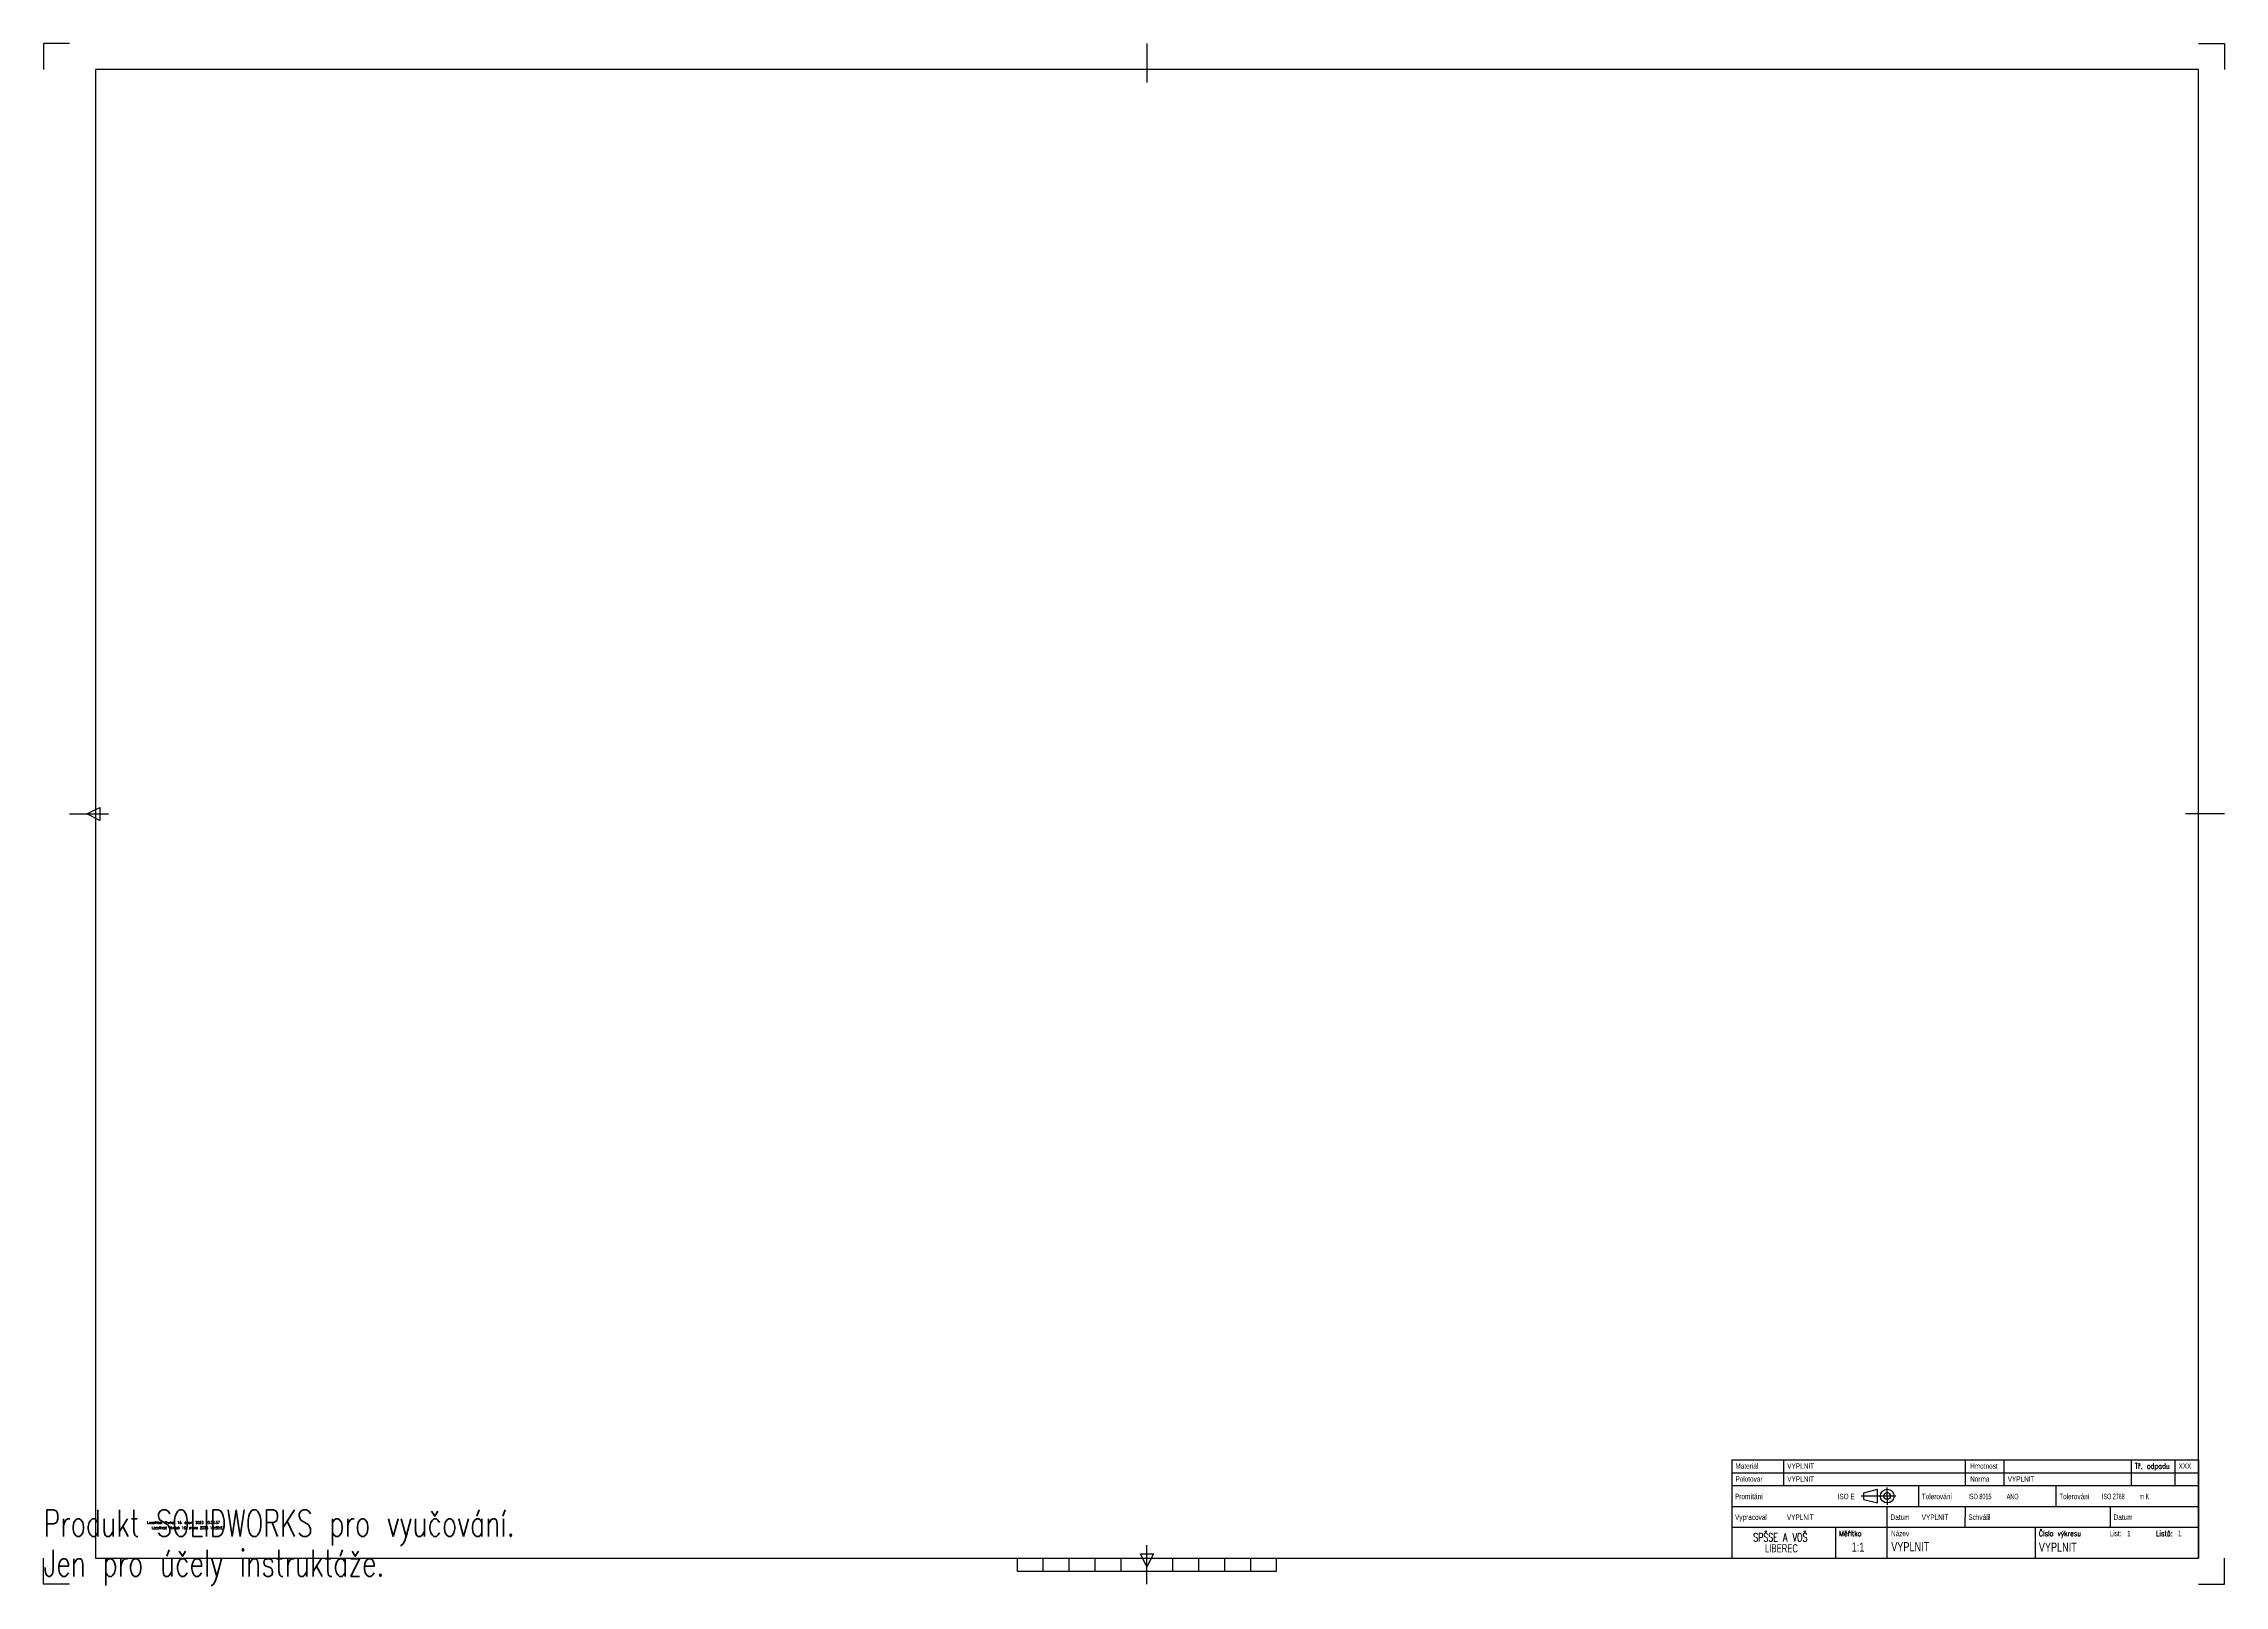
# Paper-space layout 'A1 - Bo' of a CAD drawing. Header units: millimetres. Extents: x 0 to 841, y 0 to 594.
import ezdxf

# ---------------------------------------------------------------- set-up
doc = ezdxf.new("R2010")
doc.units = ezdxf.units.MM
doc.layers.add('1_-_SILNA', color=7, linetype='Continuous', lineweight=25)
doc.layers.add('2_-_SLABA', color=7, linetype='Continuous')
doc.styles.add('SLDTEXTSTYLE10', font='TXT', dxfattribs={"width": 0.7, "bigfont": 'bigfont'})
doc.styles.add('SLDTEXTSTYLE11', font='TXT', dxfattribs={"width": 0.585714})
doc.styles.add('SLDTEXTSTYLE12', font='TXT', dxfattribs={"width": 0.595238})
doc.styles.add('SLDTEXTSTYLE8', font='TXT', dxfattribs={"width": 0.7})
doc.styles.add('SLDTEXTSTYLE9', font='TXT', dxfattribs={"width": 0.75})

# ---------------------------------------------------------------- blocks, each defined once
blk = doc.blocks.new('Blok47')
at = {"layer": '2_-_SLABA', "color": 7, "linetype": 'Continuous'}
for p, q in [((13.6, 3.96), (0.32, 3.96)), ((1.3, 5.28), (6.55, 6.59)), ((1.3, 2.65), (1.3, 5.28)), ((1.3, 2.65), (6.55, 1.34)), ((6.55, 1.34), (6.55, 6.59)), ((10.3, 3.96), (10.3, 7.26)), ((10.3, 3.96), (10.3, 0.66))]:
    blk.add_line(p, q, dxfattribs=at)
for radius in [2.63, 1.31]:
    blk.add_circle((10.3, 3.96), radius, dxfattribs=at)

psp = doc.layouts.new('A1 - Bo')

# ---------------------------------------------------------------- linework, layer by layer
at = {"layer": '1_-_SILNA', "color": 7, "linetype": 'Continuous'}
for p, q in [((10.02, 594), (0.02, 594)), ((0.02, 594), (0.02, 584)), ((831.02, 594), (841.02, 594)), ((841.02, 594), (841.02, 584)), ((831.02, 584), (20.02, 584)), ((20.02, 584), (20.02, 10)), ((831.02, 10), (831.02, 584)), ((0.02, 0), (0.02, 10)), ((20.02, 10), (831.02, 10)), ((841.02, 0), (841.02, 10)), ((10.02, 0), (0.02, 0)), ((831.02, 0), (841.02, 0))]:
    psp.add_line(p, q, dxfattribs=at)
at = {"layer": '1_-_SILNA'}
for p, q in [((651.02, 30), (831.02, 30)), ((711.02, 10), (711.02, 30)), ((691.02, 22), (691.02, 10)), ((768.02, 22), (768.02, 10))]:
    psp.add_line(p, q, dxfattribs=at)
at = {"layer": '2_-_SLABA', "color": 7, "linetype": 'Continuous'}
for p, q in [((425.52, 594), (425.52, 579)), ((10.02, 297), (25.02, 297)), ((16.69, 297), (21.69, 299.5)), ((21.69, 294.5), (16.69, 297)), ((21.69, 299.5), (21.69, 294.5)), ((841.02, 297), (826.02, 297)), ((375.52, 10), (375.52, 5)), ((385.52, 5), (385.52, 10)), ((395.52, 5), (395.52, 10)), ((405.52, 5), (405.52, 10)), ((415.52, 5), (415.52, 10)), ((425.52, 6.67), (423.02, 11.67)), ((423.02, 11.67), (428.02, 11.67)), ((425.52, 0), (425.52, 15)), ((428.02, 11.67), (425.52, 6.67)), ((435.52, 5), (435.52, 10)), ((445.52, 5), (445.52, 10)), ((455.52, 5), (455.52, 10)), ((465.52, 5), (465.52, 10)), ((475.52, 5), (475.52, 10)), ((375.52, 5), (475.52, 5))]:
    psp.add_line(p, q, dxfattribs=at)
at = {"layer": '2_-_SLABA'}
for p, q in [((651.02, 48), (831.02, 48)), ((651.02, 48), (651.02, 10)), ((651.02, 43), (830.95, 43)), ((671.02, 48), (671.02, 38)), ((741.02, 48), (741.02, 38)), ((756.02, 48), (756.02, 38)), ((805.02, 48), (805.02, 38)), ((821.87, 48), (821.87, 38)), ((831.02, 48), (831.02, 10)), ((651.02, 38), (831.02, 38)), ((723.02, 38), (723.02, 30)), ((776.02, 38), (776.02, 30)), ((741.02, 30), (740.99, 22)), ((797.02, 30), (797.02, 22)), ((651.02, 22), (830.95, 22)), ((651.02, 10), (831.02, 10))]:
    psp.add_line(p, q, dxfattribs=at)

# ---------------------------------------------------------------- block references
psp.add_blockref('Blok47', (700.68, 30), dxfattribs=at)

# ---------------------------------------------------------------- texts
at = {"color": 7, "linetype": 'Continuous', "char_height": 10.2762, "attachment_point": 1, "style": 'SLDTEXTSTYLE10'}
for s, insert in [('Produkt SOLIDWORKS pro vyučování.', (0, 28.66)), ('Jen pro účely instruktáže.', (0, 13.25))]:
    psp.add_mtext(s, dxfattribs=dict(at, insert=insert))
at = {"layer": '1_-_SILNA', "insert": (757.46, 41.62), "char_height": 2.117, "attachment_point": 1, "style": 'SLDTEXTSTYLE8'}
psp.add_mtext('VYPLNIT', dxfattribs=at)
at = {"layer": '2_-_SLABA'}
for s, insert, char_height, attachment_point, style in [('Materiál', (652.46, 46.62), 2.117, 1, 'SLDTEXTSTYLE8'), ('VYPLNIT', (672.46, 46.62), 2.117, 1, 'SLDTEXTSTYLE8'), ('Hmotnost', (742.98, 46.62), 2.117, 1, 'SLDTEXTSTYLE8'), ('Tř. odpadu', (806.46, 46.62), 2.117, 1, 'SLDTEXTSTYLE10'), ('XXX', (823.31, 46.62), 2.117, 1, 'SLDTEXTSTYLE8'), ('Promítání', (652.31, 34.89), 2.117, 1, 'SLDTEXTSTYLE8'), ('Polotovar', (652.46, 41.62), 2.117, 1, 'SLDTEXTSTYLE8'), ('VYPLNIT', (672.46, 41.62), 2.117, 1, 'SLDTEXTSTYLE8'), ('ISO E', (691.84, 34.89), 2.117, 1, 'SLDTEXTSTYLE8'), ('Tolerování', (724.31, 34.89), 2.117, 1, 'SLDTEXTSTYLE8'), ('ISO 8015          ANO', (742.31, 34.89), 2.1167, 1, 'SLDTEXTSTYLE12'), ('Norma', (742.98, 41.62), 2.117, 1, 'SLDTEXTSTYLE8'), ('Tolerování', (777.31, 34.89), 2.117, 1, 'SLDTEXTSTYLE8'), ('ISO 2768          m K', (793.81, 34.89), 2.1167, 1, 'SLDTEXTSTYLE11'), ('Vypracoval', (652.31, 26.89), 2.117, 1, 'SLDTEXTSTYLE8'), ('VYPLNIT', (672.31, 26.89), 2.117, 1, 'SLDTEXTSTYLE8'), ('Datum', (712.31, 26.89), 2.117, 1, 'SLDTEXTSTYLE8'), ('VYPLNIT', (724.31, 26.89), 2.117, 1, 'SLDTEXTSTYLE8'), ('Schválil', (742.27, 26.89), 2.117, 1, 'SLDTEXTSTYLE8'), ('Datum', (798.31, 26.89), 2.117, 1, 'SLDTEXTSTYLE8'), ('LocalHost čtvrtek 16. února 2023 10:59:57', (39.99, 24.31), 1.0583, 1, 'SLDTEXTSTYLE10'), ('LocalHost čtvrtek 16. února 2023 10:59:57', (41.74, 22.29), 1.0583, 1, 'SLDTEXTSTYLE10'), ('SPŠSE A VOŠ', (669.77, 19.67), 3.175, 2, 'SLDTEXTSTYLE10'), ('Měřítko', (692.46, 20.62), 2.117, 1, 'SLDTEXTSTYLE10'), ('Název', (712.46, 20.62), 2.117, 1, 'SLDTEXTSTYLE8'), ('Číslo výkresu', (769.46, 20.62), 2.1167, 1, 'SLDTEXTSTYLE10'), ('List:', (796.77, 20.62), 2.117, 1, 'SLDTEXTSTYLE8'), ('1', (803.53, 20.62), 2.12, 1, 'SLDTEXTSTYLE8'), ('Listů:', (814.65, 20.62), 2.117, 1, 'SLDTEXTSTYLE10'), ('1', (823.11, 20.62), 2.12, 1, 'SLDTEXTSTYLE8'), ('LIBEREC', (670.22, 15.43), 3.175, 2, 'SLDTEXTSTYLE8'), ('1:1', (697.29, 16.06), 3.5, 1, 'SLDTEXTSTYLE9'), ('VYPLNIT', (712.55, 16.22), 3.5, 1, 'SLDTEXTSTYLE9'), ('VYPLNIT', (769.46, 16.06), 3.5, 1, 'SLDTEXTSTYLE9')]:
    psp.add_mtext(s, dxfattribs=dict(at, insert=insert, char_height=char_height, attachment_point=attachment_point, style=style))

doc.saveas('drawing.dxf')
